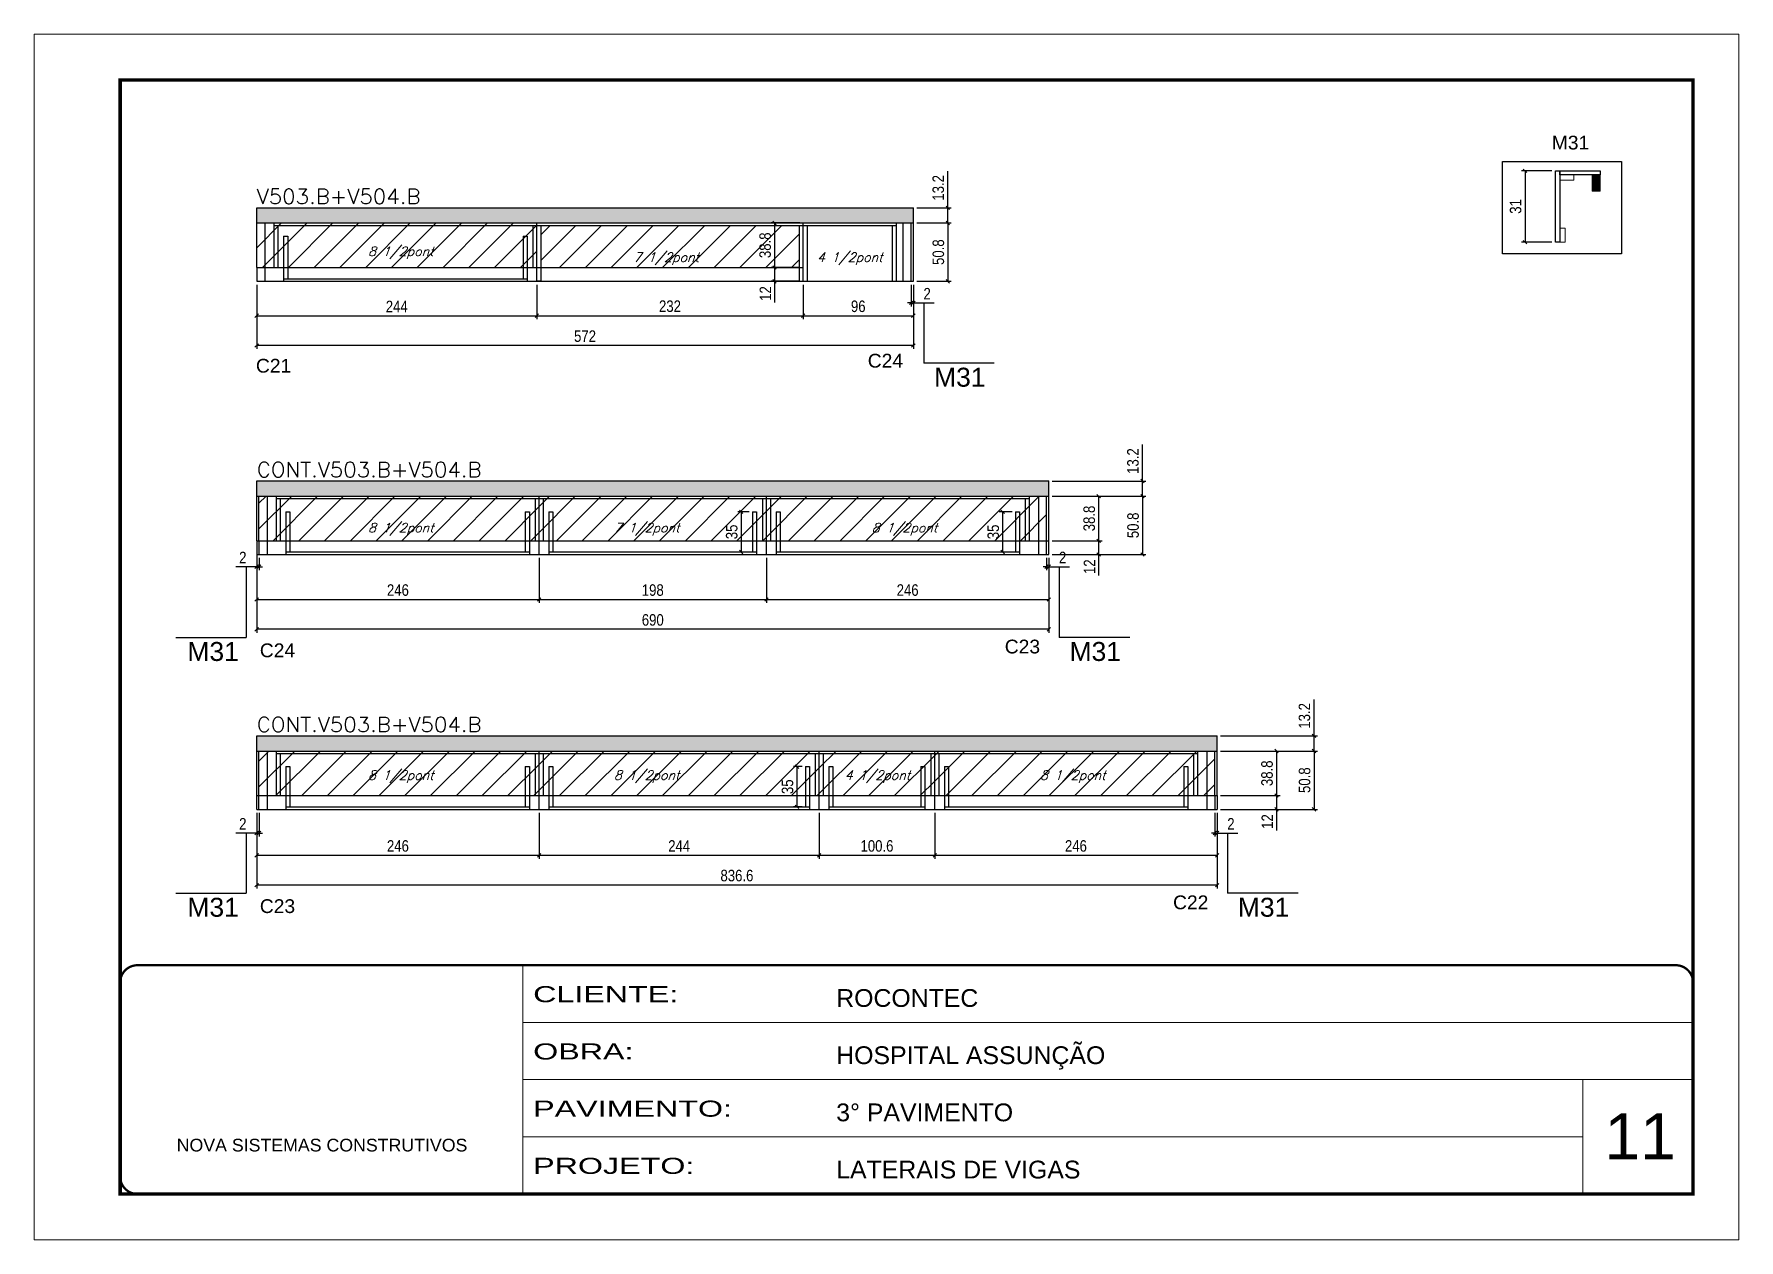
# Model space of a CAD drawing. Extents: x -21493 to -15213, y -12134 to 11887.
# Drawn here: x -18310 to -16825, y 8540 to 9590 of the extents above; entities that cross this region are included whole.
import ezdxf

# ---------------------------------------------------------------- set-up
doc = ezdxf.new("R2010")
doc.units = 0
doc.linetypes.add('CONTINUO', pattern=[0])
doc.linetypes.add('DASHED', pattern=[0.75, 0.5, -0.25])
for name, color, linetype in [('5', 5, 'Continuous'), ('COTA', 241, 'Continuous'), ('NOMENCLATURA', 7, 'Continuous'), ('Painéis', 200, 'Continuous'), ('Reaproveitamento', 251, 'Continuous'), ('SARR_2.2x7', 40, 'Continuous'), ('SARR_3.5x7', 81, 'Continuous'), ('texto', 7, 'Continuous')]:
    doc.layers.add(name, color=color, linetype=linetype)
for name, color, linetype, lineweight in [('CARIMBO', 255, 'Continuous', 9), ('Folhas', 255, 'Continuous', 9), ('Madeira', 126, 'Continuous', 18), ('Sarr 2.2x7', 40, 'Continuous', 9), ('SARRAFO DE PRESSAO', 251, 'DASHED', 9), ('Texto Seção', 7, 'Continuous', 15)]:
    doc.layers.add(name, color=color, linetype=linetype, lineweight=lineweight)
doc.styles.add('ARIAL', font='arial.ttf')
doc.styles.add('COTA TECNICA', font='techl___.ttf', dxfattribs={"height": 10})
doc.styles.add('REGUA-120', font='ROMANS.shx', dxfattribs={"height": 15})
doc.styles.add('Romans', font='romans.shx')
doc.styles.get("Standard").update_dxf_attribs({"font": 'arial.ttf'})
doc.styles.add('Tecnologia', font='')
doc.styles.get('Tecnologia').set_extended_font_data('Forgotten Futurist')
doc.dimstyles.new('PAINEL', dxfattribs={"dimtxt": 10, "dimasz": 3, "dimexe": 3, "dimexo": 3, "dimgap": 3, "dimtad": 1, "dimdec": 1, "dimzin": 12, "dimdsep": 46, "dimtxsty": 'COTA TECNICA', "dimblk1": 'OBLIQUE', "dimblk2": 'OBLIQUE', "dimsah": 1, "dimcen": 0.9, "dimclrd": 4, "dimclre": 4, "dimclrt": 240, "dimadec": 1, "dimazin": 3, "dimtfac": 1, "dimtdec": 1, "dimtmove": 0, "dimatfit": 3, "dimfxl": 1, "dimtolj": 1, "dimtzin": 12, "dimarcsym": 0})
pattern_1 = [(45, (-158630.698, -18004.242), (-11.2253202, 11.2253202), [])]

msp = doc.modelspace()

# ---------------------------------------------------------------- texts
at = {"layer": '5', "color": 7, "linetype": 'Continuous'}
msp.add_text('M31', height=12, rotation=359.99996, dxfattribs=at).set_placement((-16987.9, 9489.61))
at = {"layer": '5', "linetype": 'Continuous'}
for s, p in [('C24', (-17583.72, 9299.68)), ('C21', (-18116.67, 9295.29)), ('C24', (-18113.28, 9047.46)), ('C23', (-17464.39, 9050.76)), ('C23', (-18113.28, 8824.72)), ('C22', (-17317.79, 8828.02))]:
    msp.add_text(s, height=12, rotation=359.99996, dxfattribs=at).set_placement(p)
at = {"layer": 'CARIMBO', "style": 'ARIAL'}
msp.add_text('11', height=40, dxfattribs=at).set_placement((-16942.05, 8610.23))
at = {"layer": 'NOMENCLATURA', "linetype": 'Continuous'}
for p in [(-17525.98, 9283.07), (-18176.39, 9044.23), (-17407.98, 9044.23), (-18176.39, 8821.5), (-17261.38, 8821.5)]:
    msp.add_text('M31', height=16.5, dxfattribs=at).set_placement(p)
at = {"layer": 'texto', "color": 2, "char_height": 8, "attachment_point": 5, "style": 'Romans'}
for s, insert in [('{\\Q19;\\C256;8 1/2pont}', (-17990.41, 9399.6)), ('{\\Q19;\\C256;7 1/2pont}', (-17759.23, 9394.49)), ('{\\Q19;\\C256;4 1/2pont}', (-17599.33, 9394.49)), ('{\\Q19;\\C256;8 1/2pont}', (-17990.41, 9158.9)), ('{\\Q19;\\C256;7 1/2pont}', (-17776.28, 9158.9)), ('{\\Q19;\\C256;8 1/2pont}', (-17551.67, 9158.9)), ('{\\Q19;\\C256;8 1/2pont}', (-17990.41, 8943.47)), ('{\\Q19;\\C256;8 1/2pont}', (-17776.28, 8943.47)), ('{\\Q19;\\C256;4 1/2pont}', (-17575.3, 8943.47)), ('{\\Q19;\\C256;8 1/2pont}', (-17405.07, 8943.47))]:
    msp.add_mtext(s, dxfattribs=dict(at, insert=insert))
at = {"layer": 'Texto Seção', "style": 'REGUA-120', "width": 1.05}
for s, p in [('V503.B+V504.B', (-18116.04, 9442.22)), ('CONT.V503.B+V504.B', (-18116.04, 9204.32)), ('CONT.V503.B+V504.B', (-18116.04, 8982.39))]:
    msp.add_text(s, height=13, dxfattribs=at).set_placement(p)

# ---------------------------------------------------------------- blocks, each defined once
blk = doc.blocks.new('_Oblique')
at = {"color": 0, "linetype": 'ByBlock', "lineweight": -2}
blk.add_line((-0.5, -0.5), (0.5, 0.5), dxfattribs=at)
blk = doc.blocks.new('*D106')
at = {"layer": 'COTA', "color": 4, "lineweight": -2, "ltscale": 25, "transparency": 16777216}
for p, q in [((-18116, 9371.8), (-18116, 9315.9)), ((-17544, 9371.8), (-17544, 9315.9)), ((-17544, 9318.9), (-18116, 9318.9))]:
    blk.add_line(p, q, dxfattribs=at)
at = {"layer": 'Defpoints', "color": 0, "ltscale": 25, "transparency": 16777216}
for p in [(-18116, 9374.8), (-17544, 9374.8), (-18116, 9318.9)]:
    blk.add_point(p, dxfattribs=at)
at = {"layer": 'COTA', "color": 4, "lineweight": -2, "ltscale": 25, "transparency": 16777216, "xscale": 3, "yscale": 3, "zscale": 3, "rotation": 180}
blk.add_blockref('_Oblique', (-18116, 9318.9), dxfattribs=at)
at = {"layer": 'COTA', "color": 4, "lineweight": -2, "ltscale": 25, "transparency": 16777216, "xscale": 3, "yscale": 3, "zscale": 3}
blk.add_blockref('_Oblique', (-17544, 9318.9), dxfattribs=at)
at = {"layer": 'COTA', "color": 240, "ltscale": 25, "transparency": 16777216, "insert": (-17830, 9327), "char_height": 10, "attachment_point": 5, "style": 'COTA TECNICA'}
blk.add_mtext('\\A1;572', dxfattribs=at)
blk = doc.blocks.new('*D107')
at = {"layer": 'COTA', "color": 4, "lineweight": -2, "ltscale": 25, "transparency": 16777216}
for p, q in [((-18116, 9371.8), (-18116, 9341.9)), ((-17872, 9371.8), (-17872, 9341.9)), ((-18116, 9344.9), (-17872, 9344.9))]:
    blk.add_line(p, q, dxfattribs=at)
at = {"layer": 'Defpoints', "color": 0, "ltscale": 25, "transparency": 16777216}
for p in [(-18116, 9374.8), (-17872, 9374.8), (-17872, 9344.9)]:
    blk.add_point(p, dxfattribs=at)
at = {"layer": 'COTA', "color": 4, "lineweight": -2, "ltscale": 25, "transparency": 16777216, "xscale": 3, "yscale": 3, "zscale": 3, "rotation": 180}
blk.add_blockref('_Oblique', (-18116, 9344.9), dxfattribs=at)
at = {"layer": 'COTA', "color": 4, "lineweight": -2, "ltscale": 25, "transparency": 16777216, "xscale": 3, "yscale": 3, "zscale": 3}
blk.add_blockref('_Oblique', (-17872, 9344.9), dxfattribs=at)
at = {"layer": 'COTA', "color": 240, "ltscale": 25, "transparency": 16777216, "insert": (-17994, 9352.9), "char_height": 10, "attachment_point": 5, "style": 'COTA TECNICA'}
blk.add_mtext('\\A1;244', dxfattribs=at)
blk = doc.blocks.new('*D108')
at = {"layer": 'COTA', "color": 4, "lineweight": -2, "ltscale": 25, "transparency": 16777216}
for p, q in [((-17872, 9371.8), (-17872, 9341.9)), ((-17640, 9371.8), (-17640, 9341.9)), ((-17872, 9344.9), (-17640, 9344.9))]:
    blk.add_line(p, q, dxfattribs=at)
at = {"layer": 'Defpoints', "color": 0, "ltscale": 25, "transparency": 16777216}
for p in [(-17872, 9374.8), (-17640, 9374.8), (-17640, 9344.9)]:
    blk.add_point(p, dxfattribs=at)
at = {"layer": 'COTA', "color": 4, "lineweight": -2, "ltscale": 25, "transparency": 16777216, "xscale": 3, "yscale": 3, "zscale": 3, "rotation": 180}
blk.add_blockref('_Oblique', (-17872, 9344.9), dxfattribs=at)
at = {"layer": 'COTA', "color": 4, "lineweight": -2, "ltscale": 25, "transparency": 16777216, "xscale": 3, "yscale": 3, "zscale": 3}
blk.add_blockref('_Oblique', (-17640, 9344.9), dxfattribs=at)
at = {"layer": 'COTA', "color": 240, "ltscale": 25, "transparency": 16777216, "insert": (-17756, 9353.1), "char_height": 10, "attachment_point": 5, "style": 'COTA TECNICA'}
blk.add_mtext('\\A1;232', dxfattribs=at)
blk = doc.blocks.new('*D109')
at = {"layer": 'COTA', "color": 4, "lineweight": -2, "ltscale": 25, "transparency": 16777216}
for p, q in [((-17640, 9371.8), (-17640, 9341.9)), ((-17544, 9371.8), (-17544, 9341.9)), ((-17640, 9344.9), (-17544, 9344.9))]:
    blk.add_line(p, q, dxfattribs=at)
at = {"layer": 'Defpoints', "color": 0, "ltscale": 25, "transparency": 16777216}
for p in [(-17640, 9374.8), (-17544, 9374.8), (-17544, 9344.9)]:
    blk.add_point(p, dxfattribs=at)
at = {"layer": 'COTA', "color": 4, "lineweight": -2, "ltscale": 25, "transparency": 16777216, "xscale": 3, "yscale": 3, "zscale": 3, "rotation": 180}
blk.add_blockref('_Oblique', (-17640, 9344.9), dxfattribs=at)
at = {"layer": 'COTA', "color": 4, "lineweight": -2, "ltscale": 25, "transparency": 16777216, "xscale": 3, "yscale": 3, "zscale": 3}
blk.add_blockref('_Oblique', (-17544, 9344.9), dxfattribs=at)
at = {"layer": 'COTA', "color": 240, "ltscale": 25, "transparency": 16777216, "insert": (-17592, 9353), "char_height": 10, "attachment_point": 5, "style": 'COTA TECNICA'}
blk.add_mtext('\\A1;96', dxfattribs=at)
blk = doc.blocks.new('*D110')
at = {"layer": 'COTA', "color": 4, "lineweight": -2, "ltscale": 25, "transparency": 16777216}
for p, q in [((-17541, 9425.6), (-17511, 9425.6)), ((-17514, 9425.6), (-17514, 9374.8)), ((-17541, 9374.8), (-17511, 9374.8))]:
    blk.add_line(p, q, dxfattribs=at)
at = {"layer": 'Defpoints', "color": 0, "ltscale": 25, "transparency": 16777216}
for p in [(-17544, 9425.6), (-17544, 9374.8), (-17514, 9374.8)]:
    blk.add_point(p, dxfattribs=at)
at = {"layer": 'COTA', "color": 4, "lineweight": -2, "ltscale": 25, "transparency": 16777216, "xscale": 3, "yscale": 3, "zscale": 3}
for p, rotation in [((-17514, 9425.6), 90), ((-17514, 9374.8), 270)]:
    blk.add_blockref('_Oblique', p, dxfattribs=dict(at, rotation=rotation))
at = {"layer": 'COTA', "color": 240, "ltscale": 25, "transparency": 16777216, "insert": (-17522.2, 9400.2), "char_height": 10, "attachment_point": 5, "rotation": 90, "style": 'COTA TECNICA'}
blk.add_mtext('\\A1;50.8', dxfattribs=at)
blk = doc.blocks.new('*D741')
at = {"layer": 'Defpoints', "color": 0, "linetype": 'ByBlock', "transparency": 16777216}
for p in [(-16984.8, 9471), (-17011.2, 9409), (-16984.8, 9409)]:
    blk.add_point(p, dxfattribs=at)
at = {"layer": 'Sarr 2.2x7', "color": 4, "linetype": 'ByBlock', "lineweight": -2, "transparency": 16777216}
for p, q in [((-16987.8, 9471), (-17014.2, 9471)), ((-17011.2, 9471), (-17011.2, 9409)), ((-16987.8, 9409), (-17014.2, 9409))]:
    blk.add_line(p, q, dxfattribs=at)
at = {"layer": 'Sarr 2.2x7', "color": 4, "linetype": 'ByBlock', "lineweight": -2, "transparency": 16777216, "xscale": 3, "yscale": 3, "zscale": 3}
for p, rotation in [((-17011.2, 9471), 90), ((-17011.2, 9409), 270)]:
    blk.add_blockref('_Oblique', p, dxfattribs=dict(at, rotation=rotation))
at = {"layer": 'Sarr 2.2x7', "color": 240, "linetype": 'ByBlock', "transparency": 16777216, "insert": (-17019.4, 9440), "char_height": 10, "attachment_point": 5, "rotation": 90, "style": 'COTA TECNICA'}
blk.add_mtext('\\A1;31', dxfattribs=at)
blk = doc.blocks.new('*D742')
at = {"layer": 'COTA', "color": 4, "lineweight": -2, "ltscale": 25, "transparency": 16777216}
for p, q in [((-18116, 9145.9), (-18116, 9068.8)), ((-17426, 9133.9), (-17426, 9068.8)), ((-17426, 9071.8), (-18116, 9071.8))]:
    blk.add_line(p, q, dxfattribs=at)
at = {"layer": 'Defpoints', "color": 0, "ltscale": 25, "transparency": 16777216}
for p in [(-18116, 9148.9), (-17426, 9136.9), (-18116, 9071.8)]:
    blk.add_point(p, dxfattribs=at)
at = {"layer": 'COTA', "color": 4, "lineweight": -2, "ltscale": 25, "transparency": 16777216, "xscale": 3, "yscale": 3, "zscale": 3, "rotation": 180}
blk.add_blockref('_Oblique', (-18116, 9071.8), dxfattribs=at)
at = {"layer": 'COTA', "color": 4, "lineweight": -2, "ltscale": 25, "transparency": 16777216, "xscale": 3, "yscale": 3, "zscale": 3}
blk.add_blockref('_Oblique', (-17426, 9071.8), dxfattribs=at)
at = {"layer": 'COTA', "color": 240, "ltscale": 25, "transparency": 16777216, "insert": (-17771, 9079.9), "char_height": 10, "attachment_point": 5, "style": 'COTA TECNICA'}
blk.add_mtext('\\A1;690', dxfattribs=at)
blk = doc.blocks.new('*D743')
at = {"layer": 'COTA', "color": 4, "lineweight": -2, "ltscale": 25, "transparency": 16777216}
for p, q in [((-18116, 9145.9), (-18116, 9094.8)), ((-17870, 9133.9), (-17870, 9094.8)), ((-18116, 9097.8), (-17870, 9097.8))]:
    blk.add_line(p, q, dxfattribs=at)
at = {"layer": 'Defpoints', "color": 0, "ltscale": 25, "transparency": 16777216}
for p in [(-18116, 9148.9), (-17870, 9136.9), (-17870, 9097.8)]:
    blk.add_point(p, dxfattribs=at)
at = {"layer": 'COTA', "color": 4, "lineweight": -2, "ltscale": 25, "transparency": 16777216, "xscale": 3, "yscale": 3, "zscale": 3, "rotation": 180}
blk.add_blockref('_Oblique', (-18116, 9097.8), dxfattribs=at)
at = {"layer": 'COTA', "color": 4, "lineweight": -2, "ltscale": 25, "transparency": 16777216, "xscale": 3, "yscale": 3, "zscale": 3}
blk.add_blockref('_Oblique', (-17870, 9097.8), dxfattribs=at)
at = {"layer": 'COTA', "color": 240, "ltscale": 25, "transparency": 16777216, "insert": (-17993, 9105.9), "char_height": 10, "attachment_point": 5, "style": 'COTA TECNICA'}
blk.add_mtext('\\A1;246', dxfattribs=at)
blk = doc.blocks.new('*D111')
at = {"layer": 'COTA', "color": 4, "lineweight": -2, "ltscale": 25, "transparency": 16777216}
for p, q in [((-17870, 9133.9), (-17870, 9094.8)), ((-17672, 9133.9), (-17672, 9094.8)), ((-17870, 9097.8), (-17672, 9097.8))]:
    blk.add_line(p, q, dxfattribs=at)
at = {"layer": 'Defpoints', "color": 0, "ltscale": 25, "transparency": 16777216}
for p in [(-17870, 9136.9), (-17672, 9136.9), (-17672, 9097.8)]:
    blk.add_point(p, dxfattribs=at)
at = {"layer": 'COTA', "color": 4, "lineweight": -2, "ltscale": 25, "transparency": 16777216, "xscale": 3, "yscale": 3, "zscale": 3, "rotation": 180}
blk.add_blockref('_Oblique', (-17870, 9097.8), dxfattribs=at)
at = {"layer": 'COTA', "color": 4, "lineweight": -2, "ltscale": 25, "transparency": 16777216, "xscale": 3, "yscale": 3, "zscale": 3}
blk.add_blockref('_Oblique', (-17672, 9097.8), dxfattribs=at)
at = {"layer": 'COTA', "color": 240, "ltscale": 25, "transparency": 16777216, "insert": (-17771, 9105.9), "char_height": 10, "attachment_point": 5, "style": 'COTA TECNICA'}
blk.add_mtext('\\A1;198', dxfattribs=at)
blk = doc.blocks.new('*D112')
at = {"layer": 'COTA', "color": 4, "lineweight": -2, "ltscale": 25, "transparency": 16777216}
for p, q in [((-17672, 9133.9), (-17672, 9094.8)), ((-17426, 9133.9), (-17426, 9094.8)), ((-17672, 9097.8), (-17426, 9097.8))]:
    blk.add_line(p, q, dxfattribs=at)
at = {"layer": 'Defpoints', "color": 0, "ltscale": 25, "transparency": 16777216}
for p in [(-17672, 9136.9), (-17426, 9136.9), (-17426, 9097.8)]:
    blk.add_point(p, dxfattribs=at)
at = {"layer": 'COTA', "color": 4, "lineweight": -2, "ltscale": 25, "transparency": 16777216, "xscale": 3, "yscale": 3, "zscale": 3, "rotation": 180}
blk.add_blockref('_Oblique', (-17672, 9097.8), dxfattribs=at)
at = {"layer": 'COTA', "color": 4, "lineweight": -2, "ltscale": 25, "transparency": 16777216, "xscale": 3, "yscale": 3, "zscale": 3}
blk.add_blockref('_Oblique', (-17426, 9097.8), dxfattribs=at)
at = {"layer": 'COTA', "color": 240, "ltscale": 25, "transparency": 16777216, "insert": (-17549, 9105.9), "char_height": 10, "attachment_point": 5, "style": 'COTA TECNICA'}
blk.add_mtext('\\A1;246', dxfattribs=at)
blk = doc.blocks.new('*D744')
at = {"layer": 'COTA', "color": 4, "lineweight": -2, "ltscale": 25, "transparency": 16777216}
for p, q in [((-17423, 9187.7), (-17379.6, 9187.7)), ((-17382.6, 9187.7), (-17382.6, 9148.9)), ((-17423, 9148.9), (-17379.6, 9148.9))]:
    blk.add_line(p, q, dxfattribs=at)
at = {"layer": 'Defpoints', "color": 0, "ltscale": 25, "transparency": 16777216}
for p in [(-17426, 9187.7), (-17426, 9148.9), (-17382.6, 9148.9)]:
    blk.add_point(p, dxfattribs=at)
at = {"layer": 'COTA', "color": 4, "lineweight": -2, "ltscale": 25, "transparency": 16777216, "xscale": 3, "yscale": 3, "zscale": 3}
for p, rotation in [((-17382.6, 9187.7), 90), ((-17382.6, 9148.9), 270)]:
    blk.add_blockref('_Oblique', p, dxfattribs=dict(at, rotation=rotation))
at = {"layer": 'COTA', "color": 240, "ltscale": 25, "transparency": 16777216, "insert": (-17390.8, 9168.3), "char_height": 10, "attachment_point": 5, "rotation": 90, "style": 'COTA TECNICA'}
blk.add_mtext('\\A1;38.8', dxfattribs=at)
blk = doc.blocks.new('*D745')
at = {"layer": 'COTA', "color": 4, "lineweight": -2, "ltscale": 25, "transparency": 16777216}
for p, q in [((-17344.5, 9200.9), (-17344.5, 9232.7)), ((-17423, 9200.9), (-17341.5, 9200.9)), ((-17344.5, 9187.7), (-17344.5, 9200.9)), ((-17423, 9187.7), (-17341.5, 9187.7))]:
    blk.add_line(p, q, dxfattribs=at)
at = {"layer": 'Defpoints', "color": 0, "ltscale": 25, "transparency": 16777216}
for p in [(-17426, 9200.9), (-17344.5, 9200.9), (-17426, 9187.7)]:
    blk.add_point(p, dxfattribs=at)
at = {"layer": 'COTA', "color": 4, "lineweight": -2, "ltscale": 25, "transparency": 16777216, "xscale": 3, "yscale": 3, "zscale": 3}
for p, rotation in [((-17344.5, 9200.9), 90), ((-17344.5, 9187.7), 270)]:
    blk.add_blockref('_Oblique', p, dxfattribs=dict(at, rotation=rotation))
at = {"layer": 'COTA', "color": 240, "ltscale": 25, "transparency": 16777216, "insert": (-17352.7, 9218.3), "char_height": 10, "attachment_point": 5, "rotation": 90, "style": 'COTA TECNICA'}
blk.add_mtext('\\A1;13.2', dxfattribs=at)
blk = doc.blocks.new('*D98')
at = {"layer": 'COTA', "color": 4, "lineweight": -2, "ltscale": 25, "transparency": 16777216}
for p, q in [((-17428, 9133.9), (-17428, 9123.3)), ((-17426, 9133.9), (-17426, 9123.3)), ((-17428, 9126.3), (-17431, 9126.3)), ((-17428, 9126.3), (-17426, 9126.3)), ((-17426, 9126.3), (-17407.9, 9126.3))]:
    blk.add_line(p, q, dxfattribs=at)
at = {"layer": 'Defpoints', "color": 0, "ltscale": 25, "transparency": 16777216}
for p in [(-17428, 9136.9), (-17426, 9136.9), (-17426, 9126.3)]:
    blk.add_point(p, dxfattribs=at)
at = {"layer": 'COTA', "color": 4, "lineweight": -2, "ltscale": 25, "transparency": 16777216, "xscale": 3, "yscale": 3, "zscale": 3}
blk.add_blockref('_Oblique', (-17428, 9126.3), dxfattribs=at)
at = {"layer": 'COTA', "color": 4, "lineweight": -2, "ltscale": 25, "transparency": 16777216, "xscale": 3, "yscale": 3, "zscale": 3, "rotation": 180}
blk.add_blockref('_Oblique', (-17426, 9126.3), dxfattribs=at)
at = {"layer": 'COTA', "color": 240, "ltscale": 25, "transparency": 16777216, "insert": (-17414, 9134.3), "char_height": 10, "attachment_point": 5, "style": 'COTA TECNICA'}
blk.add_mtext('\\A1;2', dxfattribs=at)
blk = doc.blocks.new('*D99')
at = {"layer": 'COTA', "color": 4, "lineweight": -2, "ltscale": 25, "transparency": 16777216}
for p, q in [((-18116, 9133.9), (-18116, 9123.3)), ((-18114, 9133.9), (-18114, 9123.3)), ((-18116, 9126.3), (-18134.1, 9126.3)), ((-18114, 9126.3), (-18116, 9126.3)), ((-18114, 9126.3), (-18111, 9126.3))]:
    blk.add_line(p, q, dxfattribs=at)
at = {"layer": 'Defpoints', "color": 0, "ltscale": 25, "transparency": 16777216}
for p in [(-18116, 9136.9), (-18114, 9136.9), (-18116, 9126.3)]:
    blk.add_point(p, dxfattribs=at)
at = {"layer": 'COTA', "color": 4, "lineweight": -2, "ltscale": 25, "transparency": 16777216, "xscale": 3, "yscale": 3, "zscale": 3}
blk.add_blockref('_Oblique', (-18116, 9126.3), dxfattribs=at)
at = {"layer": 'COTA', "color": 4, "lineweight": -2, "ltscale": 25, "transparency": 16777216, "xscale": 3, "yscale": 3, "zscale": 3, "rotation": 180}
blk.add_blockref('_Oblique', (-18114, 9126.3), dxfattribs=at)
at = {"layer": 'COTA', "color": 240, "ltscale": 25, "transparency": 16777216, "insert": (-18128.1, 9134.3), "char_height": 10, "attachment_point": 5, "style": 'COTA TECNICA'}
blk.add_mtext('\\A1;2', dxfattribs=at)
blk = doc.blocks.new('*D100')
at = {"layer": 'COTA', "color": 4, "lineweight": -2, "ltscale": 25, "transparency": 16777216}
for p, q in [((-18116, 8912), (-18116, 8846)), ((-17279.4, 8912), (-17279.4, 8846)), ((-17279.4, 8849), (-18116, 8849))]:
    blk.add_line(p, q, dxfattribs=at)
at = {"layer": 'Defpoints', "color": 0, "ltscale": 25, "transparency": 16777216}
for p in [(-18116, 8915), (-17279.4, 8915), (-18116, 8849)]:
    blk.add_point(p, dxfattribs=at)
at = {"layer": 'COTA', "color": 4, "lineweight": -2, "ltscale": 25, "transparency": 16777216, "xscale": 3, "yscale": 3, "zscale": 3, "rotation": 180}
blk.add_blockref('_Oblique', (-18116, 8849), dxfattribs=at)
at = {"layer": 'COTA', "color": 4, "lineweight": -2, "ltscale": 25, "transparency": 16777216, "xscale": 3, "yscale": 3, "zscale": 3}
blk.add_blockref('_Oblique', (-17279.4, 8849), dxfattribs=at)
at = {"layer": 'COTA', "color": 240, "ltscale": 25, "transparency": 16777216, "insert": (-17697.7, 8857.3), "char_height": 10, "attachment_point": 5, "style": 'COTA TECNICA'}
blk.add_mtext('\\A1;836.6', dxfattribs=at)
blk = doc.blocks.new('*D718')
at = {"layer": 'COTA', "color": 4, "lineweight": -2, "ltscale": 25, "transparency": 16777216}
for p, q in [((-18116, 8912), (-18116, 8872)), ((-17870, 8912), (-17870, 8872)), ((-18116, 8875), (-17870, 8875))]:
    blk.add_line(p, q, dxfattribs=at)
at = {"layer": 'Defpoints', "color": 0, "ltscale": 25, "transparency": 16777216}
for p in [(-18116, 8915), (-17870, 8915), (-17870, 8875)]:
    blk.add_point(p, dxfattribs=at)
at = {"layer": 'COTA', "color": 4, "lineweight": -2, "ltscale": 25, "transparency": 16777216, "xscale": 3, "yscale": 3, "zscale": 3, "rotation": 180}
blk.add_blockref('_Oblique', (-18116, 8875), dxfattribs=at)
at = {"layer": 'COTA', "color": 4, "lineweight": -2, "ltscale": 25, "transparency": 16777216, "xscale": 3, "yscale": 3, "zscale": 3}
blk.add_blockref('_Oblique', (-17870, 8875), dxfattribs=at)
at = {"layer": 'COTA', "color": 240, "ltscale": 25, "transparency": 16777216, "insert": (-17993, 8883.1), "char_height": 10, "attachment_point": 5, "style": 'COTA TECNICA'}
blk.add_mtext('\\A1;246', dxfattribs=at)
blk = doc.blocks.new('*D101')
at = {"layer": 'COTA', "color": 4, "lineweight": -2, "ltscale": 25, "transparency": 16777216}
for p, q in [((-17870, 8912), (-17870, 8872)), ((-17626, 8912), (-17626, 8872)), ((-17870, 8875), (-17626, 8875))]:
    blk.add_line(p, q, dxfattribs=at)
at = {"layer": 'Defpoints', "color": 0, "ltscale": 25, "transparency": 16777216}
for p in [(-17870, 8915), (-17626, 8915), (-17626, 8875)]:
    blk.add_point(p, dxfattribs=at)
at = {"layer": 'COTA', "color": 4, "lineweight": -2, "ltscale": 25, "transparency": 16777216, "xscale": 3, "yscale": 3, "zscale": 3, "rotation": 180}
blk.add_blockref('_Oblique', (-17870, 8875), dxfattribs=at)
at = {"layer": 'COTA', "color": 4, "lineweight": -2, "ltscale": 25, "transparency": 16777216, "xscale": 3, "yscale": 3, "zscale": 3}
blk.add_blockref('_Oblique', (-17626, 8875), dxfattribs=at)
at = {"layer": 'COTA', "color": 240, "ltscale": 25, "transparency": 16777216, "insert": (-17748, 8883.1), "char_height": 10, "attachment_point": 5, "style": 'COTA TECNICA'}
blk.add_mtext('\\A1;244', dxfattribs=at)
blk = doc.blocks.new('*D102')
at = {"layer": 'COTA', "color": 4, "lineweight": -2, "ltscale": 25, "transparency": 16777216}
for p, q in [((-17525.4, 8912), (-17525.4, 8872)), ((-17279.4, 8912), (-17279.4, 8872)), ((-17525.4, 8875), (-17279.4, 8875))]:
    blk.add_line(p, q, dxfattribs=at)
at = {"layer": 'Defpoints', "color": 0, "ltscale": 25, "transparency": 16777216}
for p in [(-17525.4, 8915), (-17279.4, 8915), (-17279.4, 8875)]:
    blk.add_point(p, dxfattribs=at)
at = {"layer": 'COTA', "color": 4, "lineweight": -2, "ltscale": 25, "transparency": 16777216, "xscale": 3, "yscale": 3, "zscale": 3, "rotation": 180}
blk.add_blockref('_Oblique', (-17525.4, 8875), dxfattribs=at)
at = {"layer": 'COTA', "color": 4, "lineweight": -2, "ltscale": 25, "transparency": 16777216, "xscale": 3, "yscale": 3, "zscale": 3}
blk.add_blockref('_Oblique', (-17279.4, 8875), dxfattribs=at)
at = {"layer": 'COTA', "color": 240, "ltscale": 25, "transparency": 16777216, "insert": (-17402.4, 8883.1), "char_height": 10, "attachment_point": 5, "style": 'COTA TECNICA'}
blk.add_mtext('\\A1;246', dxfattribs=at)
blk = doc.blocks.new('*D719')
at = {"layer": 'COTA', "color": 4, "lineweight": -2, "ltscale": 25, "transparency": 16777216}
for p, q in [((-17276.4, 8965.8), (-17224.6, 8965.8)), ((-17227.6, 8965.8), (-17227.6, 8927)), ((-17276.4, 8927), (-17224.6, 8927))]:
    blk.add_line(p, q, dxfattribs=at)
at = {"layer": 'Defpoints', "color": 0, "ltscale": 25, "transparency": 16777216}
for p in [(-17279.4, 8965.8), (-17279.4, 8927), (-17227.6, 8927)]:
    blk.add_point(p, dxfattribs=at)
at = {"layer": 'COTA', "color": 4, "lineweight": -2, "ltscale": 25, "transparency": 16777216, "xscale": 3, "yscale": 3, "zscale": 3}
for p, rotation in [((-17227.6, 8965.8), 90), ((-17227.6, 8927), 270)]:
    blk.add_blockref('_Oblique', p, dxfattribs=dict(at, rotation=rotation))
at = {"layer": 'COTA', "color": 240, "ltscale": 25, "transparency": 16777216, "insert": (-17235.9, 8946.4), "char_height": 10, "attachment_point": 5, "rotation": 90, "style": 'COTA TECNICA'}
blk.add_mtext('\\A1;38.8', dxfattribs=at)
blk = doc.blocks.new('*D103')
at = {"layer": 'COTA', "color": 4, "lineweight": -2, "ltscale": 25, "transparency": 16777216}
for p, q in [((-17281.4, 8912), (-17281.4, 8891.4)), ((-17279.4, 8912), (-17279.4, 8891.4)), ((-17281.4, 8894.4), (-17284.4, 8894.4)), ((-17281.4, 8894.4), (-17279.4, 8894.4)), ((-17279.4, 8894.4), (-17261.3, 8894.4))]:
    blk.add_line(p, q, dxfattribs=at)
at = {"layer": 'Defpoints', "color": 0, "ltscale": 25, "transparency": 16777216}
for p in [(-17281.4, 8915), (-17279.4, 8915), (-17279.4, 8894.4)]:
    blk.add_point(p, dxfattribs=at)
at = {"layer": 'COTA', "color": 4, "lineweight": -2, "ltscale": 25, "transparency": 16777216, "xscale": 3, "yscale": 3, "zscale": 3}
blk.add_blockref('_Oblique', (-17281.4, 8894.4), dxfattribs=at)
at = {"layer": 'COTA', "color": 4, "lineweight": -2, "ltscale": 25, "transparency": 16777216, "xscale": 3, "yscale": 3, "zscale": 3, "rotation": 180}
blk.add_blockref('_Oblique', (-17279.4, 8894.4), dxfattribs=at)
at = {"layer": 'COTA', "color": 240, "ltscale": 25, "transparency": 16777216, "insert": (-17267.4, 8902.4), "char_height": 10, "attachment_point": 5, "style": 'COTA TECNICA'}
blk.add_mtext('\\A1;2', dxfattribs=at)
blk = doc.blocks.new('*D720')
at = {"layer": 'COTA', "color": 4, "lineweight": -2, "ltscale": 25, "transparency": 16777216}
for p, q in [((-18116, 8912), (-18116, 8891.4)), ((-18114, 8912), (-18114, 8891.4)), ((-18116, 8894.4), (-18134.1, 8894.4)), ((-18114, 8894.4), (-18116, 8894.4)), ((-18114, 8894.4), (-18111, 8894.4))]:
    blk.add_line(p, q, dxfattribs=at)
at = {"layer": 'Defpoints', "color": 0, "ltscale": 25, "transparency": 16777216}
for p in [(-18116, 8915), (-18114, 8915), (-18116, 8894.4)]:
    blk.add_point(p, dxfattribs=at)
at = {"layer": 'COTA', "color": 4, "lineweight": -2, "ltscale": 25, "transparency": 16777216, "xscale": 3, "yscale": 3, "zscale": 3}
blk.add_blockref('_Oblique', (-18116, 8894.4), dxfattribs=at)
at = {"layer": 'COTA', "color": 4, "lineweight": -2, "ltscale": 25, "transparency": 16777216, "xscale": 3, "yscale": 3, "zscale": 3, "rotation": 180}
blk.add_blockref('_Oblique', (-18114, 8894.4), dxfattribs=at)
at = {"layer": 'COTA', "color": 240, "ltscale": 25, "transparency": 16777216, "insert": (-18128.1, 8902.4), "char_height": 10, "attachment_point": 5, "style": 'COTA TECNICA'}
blk.add_mtext('\\A1;2', dxfattribs=at)
blk = doc.blocks.new('*D104')
at = {"layer": 'COTA', "color": 4, "lineweight": -2, "ltscale": 25, "transparency": 16777216}
for p, q in [((-17626, 8912), (-17626, 8872)), ((-17525.4, 8912), (-17525.4, 8872)), ((-17626, 8875), (-17525.4, 8875))]:
    blk.add_line(p, q, dxfattribs=at)
at = {"layer": 'Defpoints', "color": 0, "ltscale": 25, "transparency": 16777216}
for p in [(-17626, 8915), (-17525.4, 8915), (-17525.4, 8875)]:
    blk.add_point(p, dxfattribs=at)
at = {"layer": 'COTA', "color": 4, "lineweight": -2, "ltscale": 25, "transparency": 16777216, "xscale": 3, "yscale": 3, "zscale": 3, "rotation": 180}
blk.add_blockref('_Oblique', (-17626, 8875), dxfattribs=at)
at = {"layer": 'COTA', "color": 4, "lineweight": -2, "ltscale": 25, "transparency": 16777216, "xscale": 3, "yscale": 3, "zscale": 3}
blk.add_blockref('_Oblique', (-17525.4, 8875), dxfattribs=at)
at = {"layer": 'COTA', "color": 240, "ltscale": 25, "transparency": 16777216, "insert": (-17575.7, 8883.1), "char_height": 10, "attachment_point": 5, "style": 'COTA TECNICA'}
blk.add_mtext('\\A1;100.6', dxfattribs=at)
blk = doc.blocks.new('*D721')
at = {"layer": 'COTA', "color": 4, "lineweight": -2, "ltscale": 25, "transparency": 16777216}
for p, q in [((-17514, 9438.8), (-17514, 9470.6)), ((-17541, 9438.8), (-17511, 9438.8)), ((-17514, 9425.6), (-17514, 9438.8)), ((-17541, 9425.6), (-17511, 9425.6))]:
    blk.add_line(p, q, dxfattribs=at)
at = {"layer": 'Defpoints', "color": 0, "ltscale": 25, "transparency": 16777216}
for p in [(-17544, 9438.8), (-17514, 9438.8), (-17544, 9425.6)]:
    blk.add_point(p, dxfattribs=at)
at = {"layer": 'COTA', "color": 4, "lineweight": -2, "ltscale": 25, "transparency": 16777216, "xscale": 3, "yscale": 3, "zscale": 3}
for p, rotation in [((-17514, 9438.8), 90), ((-17514, 9425.6), 270)]:
    blk.add_blockref('_Oblique', p, dxfattribs=dict(at, rotation=rotation))
at = {"layer": 'COTA', "color": 240, "ltscale": 25, "transparency": 16777216, "insert": (-17522.3, 9456.2), "char_height": 10, "attachment_point": 5, "rotation": 90, "style": 'COTA TECNICA'}
blk.add_mtext('\\A1;13.2', dxfattribs=at)
blk = doc.blocks.new('*D722')
at = {"layer": 'COTA', "color": 4, "lineweight": -2, "ltscale": 25, "transparency": 16777216}
for p, q in [((-17546, 9371.8), (-17546, 9353)), ((-17544, 9371.8), (-17544, 9353)), ((-17546, 9356), (-17549, 9356)), ((-17546, 9356), (-17544, 9356)), ((-17544, 9356), (-17525.9, 9356))]:
    blk.add_line(p, q, dxfattribs=at)
at = {"layer": 'Defpoints', "color": 0, "ltscale": 25, "transparency": 16777216}
for p in [(-17546, 9374.8), (-17544, 9374.8), (-17544, 9356)]:
    blk.add_point(p, dxfattribs=at)
at = {"layer": 'COTA', "color": 4, "lineweight": -2, "ltscale": 25, "transparency": 16777216, "xscale": 3, "yscale": 3, "zscale": 3}
blk.add_blockref('_Oblique', (-17546, 9356), dxfattribs=at)
at = {"layer": 'COTA', "color": 4, "lineweight": -2, "ltscale": 25, "transparency": 16777216, "xscale": 3, "yscale": 3, "zscale": 3, "rotation": 180}
blk.add_blockref('_Oblique', (-17544, 9356), dxfattribs=at)
at = {"layer": 'COTA', "color": 240, "ltscale": 25, "transparency": 16777216, "insert": (-17532, 9364), "char_height": 10, "attachment_point": 5, "style": 'COTA TECNICA'}
blk.add_mtext('\\A1;2', dxfattribs=at)
blk = doc.blocks.new('*D792')
at = {"layer": 'COTA', "color": 4, "lineweight": -2, "ltscale": 25, "transparency": 16777216}
for p, q in [((-17423, 9148.9), (-17379.6, 9148.9)), ((-17382.6, 9148.9), (-17382.6, 9136.9)), ((-17423, 9136.9), (-17379.6, 9136.9)), ((-17382.6, 9136.9), (-17382.6, 9118.6))]:
    blk.add_line(p, q, dxfattribs=at)
at = {"layer": 'Defpoints', "color": 0, "ltscale": 25, "transparency": 16777216}
for p in [(-17426, 9148.9), (-17382.6, 9148.9), (-17426, 9136.9)]:
    blk.add_point(p, dxfattribs=at)
at = {"layer": 'COTA', "color": 4, "lineweight": -2, "ltscale": 25, "transparency": 16777216, "xscale": 3, "yscale": 3, "zscale": 3}
for p, rotation in [((-17382.6, 9148.9), 90), ((-17382.6, 9136.9), 270)]:
    blk.add_blockref('_Oblique', p, dxfattribs=dict(at, rotation=rotation))
at = {"layer": 'COTA', "color": 240, "ltscale": 25, "transparency": 16777216, "insert": (-17390.6, 9126.3), "char_height": 10, "attachment_point": 5, "rotation": 90, "style": 'COTA TECNICA'}
blk.add_mtext('\\A1;12', dxfattribs=at)
blk = doc.blocks.new('*D793')
at = {"layer": 'COTA', "color": 4, "lineweight": -2, "ltscale": 25, "transparency": 16777216}
for p, q in [((-17423, 9187.7), (-17341.5, 9187.7)), ((-17344.5, 9187.7), (-17344.5, 9136.9)), ((-17423, 9136.9), (-17341.5, 9136.9))]:
    blk.add_line(p, q, dxfattribs=at)
at = {"layer": 'Defpoints', "color": 0, "ltscale": 25, "transparency": 16777216}
for p in [(-17426, 9187.7), (-17426, 9136.9), (-17344.5, 9136.9)]:
    blk.add_point(p, dxfattribs=at)
at = {"layer": 'COTA', "color": 4, "lineweight": -2, "ltscale": 25, "transparency": 16777216, "xscale": 3, "yscale": 3, "zscale": 3}
for p, rotation in [((-17344.5, 9187.7), 90), ((-17344.5, 9136.9), 270)]:
    blk.add_blockref('_Oblique', p, dxfattribs=dict(at, rotation=rotation))
at = {"layer": 'COTA', "color": 240, "ltscale": 25, "transparency": 16777216, "insert": (-17352.6, 9162.3), "char_height": 10, "attachment_point": 5, "rotation": 90, "style": 'COTA TECNICA'}
blk.add_mtext('\\A1;50.8', dxfattribs=at)
blk = doc.blocks.new('*D794')
at = {"layer": 'COTA', "color": 4, "lineweight": -2, "ltscale": 25, "transparency": 16777216}
for p, q in [((-17458, 9174.1), (-17469.2, 9174.1)), ((-17466.2, 9139.1), (-17466.2, 9174.1)), ((-17458, 9139.1), (-17469.2, 9139.1))]:
    blk.add_line(p, q, dxfattribs=at)
at = {"layer": 'Defpoints', "color": 0, "ltscale": 25, "transparency": 16777216}
for p in [(-17466.2, 9174.1), (-17455, 9174.1), (-17455, 9139.1)]:
    blk.add_point(p, dxfattribs=at)
at = {"layer": 'COTA', "color": 4, "lineweight": -2, "ltscale": 25, "transparency": 16777216, "xscale": 3, "yscale": 3, "zscale": 3}
for p, rotation in [((-17466.2, 9174.1), 90), ((-17466.2, 9139.1), 270)]:
    blk.add_blockref('_Oblique', p, dxfattribs=dict(at, rotation=rotation))
at = {"layer": 'COTA', "color": 240, "ltscale": 25, "transparency": 16777216, "insert": (-17474.4, 9156.6), "char_height": 10, "attachment_point": 5, "rotation": 90, "style": 'COTA TECNICA'}
blk.add_mtext('\\A1;35', dxfattribs=at)
blk = doc.blocks.new('*D795')
at = {"layer": 'COTA', "color": 4, "lineweight": -2, "ltscale": 25, "transparency": 16777216}
for p, q in [((-17195, 8979), (-17195, 9010.7)), ((-17276.4, 8979), (-17192, 8979)), ((-17195, 8965.8), (-17195, 8979)), ((-17276.4, 8965.8), (-17192, 8965.8))]:
    blk.add_line(p, q, dxfattribs=at)
at = {"layer": 'Defpoints', "color": 0, "ltscale": 25, "transparency": 16777216}
for p in [(-17279.4, 8979), (-17195, 8979), (-17279.4, 8965.8)]:
    blk.add_point(p, dxfattribs=at)
at = {"layer": 'COTA', "color": 4, "lineweight": -2, "ltscale": 25, "transparency": 16777216, "xscale": 3, "yscale": 3, "zscale": 3}
for p, rotation in [((-17195, 8979), 90), ((-17195, 8965.8), 270)]:
    blk.add_blockref('_Oblique', p, dxfattribs=dict(at, rotation=rotation))
at = {"layer": 'COTA', "color": 240, "ltscale": 25, "transparency": 16777216, "insert": (-17203.3, 8996.4), "char_height": 10, "attachment_point": 5, "rotation": 90, "style": 'COTA TECNICA'}
blk.add_mtext('\\A1;13.2', dxfattribs=at)
blk = doc.blocks.new('*D796')
at = {"layer": 'COTA', "color": 4, "lineweight": -2, "ltscale": 25, "transparency": 16777216}
for p, q in [((-17276.4, 8927), (-17224.6, 8927)), ((-17227.6, 8927), (-17227.6, 8915)), ((-17276.4, 8915), (-17224.6, 8915)), ((-17227.6, 8915), (-17227.6, 8896.7))]:
    blk.add_line(p, q, dxfattribs=at)
at = {"layer": 'Defpoints', "color": 0, "ltscale": 25, "transparency": 16777216}
for p in [(-17279.4, 8927), (-17279.4, 8915), (-17227.6, 8915)]:
    blk.add_point(p, dxfattribs=at)
at = {"layer": 'COTA', "color": 4, "lineweight": -2, "ltscale": 25, "transparency": 16777216, "xscale": 3, "yscale": 3, "zscale": 3}
for p, rotation in [((-17227.6, 8927), 90), ((-17227.6, 8915), 270)]:
    blk.add_blockref('_Oblique', p, dxfattribs=dict(at, rotation=rotation))
at = {"layer": 'COTA', "color": 240, "ltscale": 25, "transparency": 16777216, "insert": (-17235.7, 8904.4), "char_height": 10, "attachment_point": 5, "rotation": 90, "style": 'COTA TECNICA'}
blk.add_mtext('\\A1;12', dxfattribs=at)
blk = doc.blocks.new('*D120')
at = {"layer": 'COTA', "color": 4, "lineweight": -2, "ltscale": 25, "transparency": 16777216}
for p, q in [((-17276.4, 8965.8), (-17192, 8965.8)), ((-17195, 8965.8), (-17195, 8915)), ((-17276.4, 8915), (-17192, 8915))]:
    blk.add_line(p, q, dxfattribs=at)
at = {"layer": 'Defpoints', "color": 0, "ltscale": 25, "transparency": 16777216}
for p in [(-17279.4, 8965.8), (-17279.4, 8915), (-17195, 8915)]:
    blk.add_point(p, dxfattribs=at)
at = {"layer": 'COTA', "color": 4, "lineweight": -2, "ltscale": 25, "transparency": 16777216, "xscale": 3, "yscale": 3, "zscale": 3}
for p, rotation in [((-17195, 8965.8), 90), ((-17195, 8915), 270)]:
    blk.add_blockref('_Oblique', p, dxfattribs=dict(at, rotation=rotation))
at = {"layer": 'COTA', "color": 240, "ltscale": 25, "transparency": 16777216, "insert": (-17203.2, 8940.4), "char_height": 10, "attachment_point": 5, "rotation": 90, "style": 'COTA TECNICA'}
blk.add_mtext('\\A1;50.8', dxfattribs=at)
blk = doc.blocks.new('*D797')
at = {"layer": 'COTA', "color": 4, "lineweight": -2, "ltscale": 25, "transparency": 16777216}
for p, q in [((-17641, 8952.2), (-17648.4, 8952.2)), ((-17645.4, 8952.2), (-17645.4, 8917.2)), ((-17641, 8917.2), (-17648.4, 8917.2))]:
    blk.add_line(p, q, dxfattribs=at)
at = {"layer": 'Defpoints', "color": 0, "ltscale": 25, "transparency": 16777216}
for p in [(-17638, 8952.2), (-17645.4, 8917.2), (-17638, 8917.2)]:
    blk.add_point(p, dxfattribs=at)
at = {"layer": 'COTA', "color": 4, "lineweight": -2, "ltscale": 25, "transparency": 16777216, "xscale": 3, "yscale": 3, "zscale": 3}
for p, rotation in [((-17645.4, 8952.2), 90), ((-17645.4, 8917.2), 270)]:
    blk.add_blockref('_Oblique', p, dxfattribs=dict(at, rotation=rotation))
at = {"layer": 'COTA', "color": 240, "ltscale": 25, "transparency": 16777216, "insert": (-17653.6, 8934.7), "char_height": 10, "attachment_point": 5, "rotation": 90, "style": 'COTA TECNICA'}
blk.add_mtext('\\A1;35', dxfattribs=at)
blk = doc.blocks.new('*D798')
at = {"layer": 'COTA', "color": 4, "lineweight": -2, "ltscale": 25, "transparency": 16777216}
for p, q in [((-17687, 9174.1), (-17697, 9174.1)), ((-17694, 9174.1), (-17694, 9139.1)), ((-17687, 9139.1), (-17697, 9139.1))]:
    blk.add_line(p, q, dxfattribs=at)
at = {"layer": 'Defpoints', "color": 0, "ltscale": 25, "transparency": 16777216}
for p in [(-17684, 9174.1), (-17694, 9139.1), (-17684, 9139.1)]:
    blk.add_point(p, dxfattribs=at)
at = {"layer": 'COTA', "color": 4, "lineweight": -2, "ltscale": 25, "transparency": 16777216, "xscale": 3, "yscale": 3, "zscale": 3}
for p, rotation in [((-17694, 9174.1), 90), ((-17694, 9139.1), 270)]:
    blk.add_blockref('_Oblique', p, dxfattribs=dict(at, rotation=rotation))
at = {"layer": 'COTA', "color": 240, "ltscale": 25, "transparency": 16777216, "insert": (-17702.2, 9156.6), "char_height": 10, "attachment_point": 5, "rotation": 90, "style": 'COTA TECNICA'}
blk.add_mtext('\\A1;35', dxfattribs=at)
blk = doc.blocks.new('*D768')
at = {"layer": 'COTA', "color": 4, "lineweight": -2, "ltscale": 25, "transparency": 16777216}
for p, q in [((-17643, 9425.6), (-17667.9, 9425.6)), ((-17664.9, 9425.6), (-17664.9, 9386.8)), ((-17643, 9386.8), (-17667.9, 9386.8))]:
    blk.add_line(p, q, dxfattribs=at)
at = {"layer": 'Defpoints', "color": 0, "ltscale": 25, "transparency": 16777216}
for p in [(-17640, 9425.6), (-17664.9, 9386.8), (-17640, 9386.8)]:
    blk.add_point(p, dxfattribs=at)
at = {"layer": 'COTA', "color": 4, "lineweight": -2, "ltscale": 25, "transparency": 16777216, "xscale": 3, "yscale": 3, "zscale": 3}
for p, rotation in [((-17664.9, 9425.6), 90), ((-17664.9, 9386.8), 270)]:
    blk.add_blockref('_Oblique', p, dxfattribs=dict(at, rotation=rotation))
at = {"layer": 'COTA', "color": 240, "ltscale": 25, "transparency": 16777216, "insert": (-17673.1, 9406.2), "char_height": 10, "attachment_point": 5, "rotation": 90, "style": 'COTA TECNICA'}
blk.add_mtext('\\A1;38.8', dxfattribs=at)
blk = doc.blocks.new('*D769')
at = {"layer": 'COTA', "color": 4, "lineweight": -2, "ltscale": 25, "transparency": 16777216}
for p, q in [((-17643, 9386.8), (-17667.9, 9386.8)), ((-17664.9, 9386.8), (-17664.9, 9374.8)), ((-17643, 9374.8), (-17667.9, 9374.8)), ((-17664.9, 9374.8), (-17664.9, 9356.5))]:
    blk.add_line(p, q, dxfattribs=at)
at = {"layer": 'Defpoints', "color": 0, "ltscale": 25, "transparency": 16777216}
for p in [(-17640, 9386.8), (-17664.9, 9374.8), (-17640, 9374.8)]:
    blk.add_point(p, dxfattribs=at)
at = {"layer": 'COTA', "color": 4, "lineweight": -2, "ltscale": 25, "transparency": 16777216, "xscale": 3, "yscale": 3, "zscale": 3}
for p, rotation in [((-17664.9, 9386.8), 90), ((-17664.9, 9374.8), 270)]:
    blk.add_blockref('_Oblique', p, dxfattribs=dict(at, rotation=rotation))
at = {"layer": 'COTA', "color": 240, "ltscale": 25, "transparency": 16777216, "insert": (-17672.9, 9364.2), "char_height": 10, "attachment_point": 5, "rotation": 90, "style": 'COTA TECNICA'}
blk.add_mtext('\\A1;12', dxfattribs=at)
blk = doc.blocks.new('9999999999')
at = {"color": 30, "linetype": 'CONTINUO'}
for p, q in [((98564.6, 34230.2), (98564.6, 34429.4)), ((98564.6, 34379.6), (99584, 34379.6)), ((98564.6, 34329.8), (99488, 34329.8)), ((99584, 34329.8), (99488, 34329.8)), ((99488, 34329.8), (99488, 34230.2)), ((98564.6, 34280), (99488, 34280))]:
    blk.add_line(p, q, dxfattribs=at)
at = {"color": 30, "linetype": 'CONTINUO', "const_width": 2}
blk.add_lwpolyline([(99584, 34230.2), (99584, 34414.4, 0.414214), (99569, 34429.4), (98229, 34429.4, 0.414214), (98214, 34414.4), (98214, 34245.2, 0.414214), (98229, 34230.2), (99584, 34230.2)], format="xyb", dxfattribs=at)
at = {"layer": 'Folhas'}
blk.add_lwpolyline([(98139, 34190.2), (99624, 34190.2), (99624, 35240.2), (98139, 35240.2)], close=True, dxfattribs=at)
at = {"layer": 'Folhas', "color": 30, "const_width": 3}
blk.add_lwpolyline([(98214, 34230.2), (99584, 34230.2), (99584, 35200.2), (98214, 35200.2)], close=True, dxfattribs=at)
at = {"color": 7, "linetype": 'Continuous', "ltscale": 5, "style": 'ARIAL'}
for s, height, p in [('ROCONTEC', 15.48, (98837.7, 34393.1)), ('HOSPITAL ASSUNÇÃO', 15.483, (98837.7, 34343.3)), ('3° PAVIMENTO', 15.483, (98837.7, 34293.5)), ('NOVA SISTEMAS CONSTRUTIVOS', 11.059, (98263.2, 34267.2)), ('LATERAIS DE VIGAS', 15.483, (98837.7, 34243.7))]:
    blk.add_text(s, height=height, dxfattribs=at).set_placement(p)
at = {"layer": 'Folhas', "color": 7, "style": 'Tecnologia', "width": 1.5}
for s, p in [('CLIENTE:', (98573.7, 34397.2)), ('OBRA:', (98573.7, 34347.3)), ('PAVIMENTO:', (98573.7, 34297.5)), ('PROJETO:', (98573.7, 34247.7))]:
    blk.add_text(s, height=14, dxfattribs=at).set_placement(p)

# ---------------------------------------------------------------- dimensions: what is measured, and where the dimension line sits
at = {"layer": 'COTA', "ltscale": 25}
for base, p1, p2, picture, middle in [((-17514.03, 9438.84), (-17544.02, 9425.64), (-17544.02, 9438.84), '*D721', (-17522.25, 9456.21)), ((-17664.89, 9386.84), (-17640.02, 9425.64), (-17640.02, 9386.84), '*D768', (-17673.13, 9406.24)), ((-17664.89, 9374.84), (-17640.02, 9386.84), (-17640.02, 9374.84), '*D769', (-17672.95, 9364.18)), ((-17344.51, 9136.95), (-17426.02, 9187.75), (-17426.02, 9136.95), '*D793', (-17352.64, 9162.35)), ((-17694.02, 9139.15), (-17684.02, 9174.12), (-17684.02, 9139.15), '*D798', (-17702.24, 9156.63)), ((-17466.23, 9174.12), (-17455.03, 9139.15), (-17455.03, 9174.12), '*D794', (-17474.45, 9156.63)), ((-17195.04, 8979.01), (-17279.42, 8965.81), (-17279.42, 8979.01), '*D795', (-17203.26, 8996.38)), ((-17227.61, 8927.01), (-17279.42, 8965.81), (-17279.42, 8927.01), '*D719', (-17235.86, 8946.41)), ((-17195.04, 8915.01), (-17279.42, 8965.81), (-17279.42, 8915.01), '*D120', (-17203.17, 8940.41)), ((-17645.38, 8917.21), (-17638.02, 8952.19), (-17638.02, 8917.21), '*D797', (-17653.6, 8934.7)), ((-17227.61, 8915.01), (-17279.42, 8927.01), (-17279.42, 8915.01), '*D796', (-17235.67, 8904.36))]:
    dim = msp.add_linear_dim(base=base, p1=p1, p2=p2, angle=90, dimstyle='PAINEL', dxfattribs=at)
    dim.commit()
    dim.dimension.update_dxf_attribs({"geometry": picture, "text_midpoint": middle})
for base, p1, p2, picture, middle in [((-17514.03, 9374.84), (-17544.02, 9425.64), (-17544.02, 9374.84), '*D110', (-17514.03, 9400.24)), ((-17344.51, 9200.95), (-17426.02, 9187.75), (-17426.02, 9200.95), '*D745', (-17344.51, 9218.31)), ((-17382.58, 9148.95), (-17426.02, 9187.75), (-17426.02, 9148.95), '*D744', (-17382.58, 9168.35)), ((-17382.58, 9148.95), (-17426.02, 9136.95), (-17426.02, 9148.95), '*D792', (-17382.58, 9126.29))]:
    dim = msp.add_linear_dim(base=base, p1=p1, p2=p2, angle=90, dimstyle='PAINEL', dxfattribs=at)
    dim.commit()
    dim.dimension.update_dxf_attribs({"geometry": picture, "text_midpoint": middle, "dimtype": 160})
for base, p1, p2, picture, middle in [((-18116.02, 9318.88), (-17544.02, 9374.84), (-18116.02, 9374.84), '*D106', (-17830.02, 9326.99)), ((-17872.02, 9344.87), (-18116.02, 9374.84), (-17872.02, 9374.84), '*D107', (-17994.02, 9352.94)), ((-17640.02, 9344.87), (-17872.02, 9374.84), (-17640.02, 9374.84), '*D108', (-17756.02, 9353.09)), ((-17544.02, 9355.96), (-17546.02, 9374.84), (-17544.02, 9374.84), '*D722', (-17531.97, 9363.96)), ((-18116.02, 9071.79), (-17426.02, 9136.95), (-18116.02, 9148.95), '*D742', (-17771.02, 9079.92)), ((-17870.02, 9097.78), (-18116.02, 9148.95), (-17870.02, 9136.95), '*D743', (-17993.02, 9105.88)), ((-18116.02, 9126.31), (-18114.02, 9136.95), (-18116.02, 9136.95), '*D99', (-18128.08, 9134.31)), ((-17672.02, 9097.78), (-17870.02, 9136.95), (-17672.02, 9136.95), '*D111', (-17771.02, 9105.88)), ((-17426.02, 9126.31), (-17428.02, 9136.95), (-17426.02, 9136.95), '*D98', (-17413.97, 9134.31)), ((-18116.02, 8894.38), (-18114.02, 8915.01), (-18116.02, 8915.01), '*D720', (-18128.08, 8902.38)), ((-18116.02, 8849.05), (-17279.42, 8915.01), (-18116.02, 8915.01), '*D100', (-17697.72, 8857.29)), ((-17870.02, 8875.04), (-18116.02, 8915.01), (-17870.02, 8915.01), '*D718', (-17993.02, 8883.14)), ((-17626.02, 8875.04), (-17870.02, 8915.01), (-17626.02, 8915.01), '*D101', (-17748.02, 8883.11)), ((-17525.42, 8875.04), (-17626.02, 8915.01), (-17525.42, 8915.01), '*D104', (-17575.72, 8883.14)), ((-17279.42, 8894.38), (-17281.42, 8915.01), (-17279.42, 8915.01), '*D103', (-17267.37, 8902.38))]:
    dim = msp.add_linear_dim(base=base, p1=p1, p2=p2, dimstyle='PAINEL', dxfattribs=at)
    dim.commit()
    dim.dimension.update_dxf_attribs({"geometry": picture, "text_midpoint": middle})
for base, p1, p2, picture, middle in [((-17544.02, 9344.87), (-17640.02, 9374.84), (-17544.02, 9374.84), '*D109', (-17592.02, 9353)), ((-17426.02, 9097.78), (-17672.02, 9136.95), (-17426.02, 9136.95), '*D112', (-17549.02, 9105.88)), ((-17279.42, 8875.04), (-17525.42, 8915.01), (-17279.42, 8915.01), '*D102', (-17402.42, 8883.14))]:
    dim = msp.add_linear_dim(base=base, p1=p1, p2=p2, dimstyle='PAINEL', override={"dimtmove": 1}, dxfattribs=at)
    dim.commit()
    dim.dimension.update_dxf_attribs({"geometry": picture, "text_midpoint": middle})
at = {"layer": 'Sarr 2.2x7', "linetype": 'ByBlock'}
dim = msp.add_linear_dim(base=(-17011.23, 9409.02), p1=(-16984.78, 9471.02), p2=(-16984.78, 9409.02), angle=90, dimstyle='PAINEL', override={"dimlfac": 0.5}, dxfattribs=at)
dim.commit()
dim.dimension.update_dxf_attribs({"geometry": '*D741', "text_midpoint": (-17019.45, 9440.02)})

# ---------------------------------------------------------------- hatches: boundary and pattern name
at = {"layer": 'COTA', "linetype": 'ByBlock'}
h = msp.add_hatch(dxfattribs=at)
h.set_pattern_fill('AR-CONC', color=256, scale=0.03)
h.set_pattern_definition([(50, (-157367.5164, -23753.7837), (5.46554007, -0.47817257), [0.5715, -6.2865]), (355, (-157367.5164, -23753.7837), (-1.05730264, 5.73170536), [0.4572, -5.02921753]), (100.4514447, (-157367.061, -23753.8235), (4.40823741, 5.25353256), [0.48570026, -5.34270734]), (46.1842, (-157367.5164, -23752.26), (8.13237123, -1.26126984), [0.85725, -9.42975]), (96.6355576, (-157366.839, -23752.365), (7.122124, 7.42278374), [0.7285507, -8.01406824]), (351.184151, (-157367.516, -23752.26), (7.122124, 7.42278374), [0.685799, -7.54379196]), (21, (-157366.7544, -23752.6407), (4.54843174, -3.06795595), [0.5715, -6.2865]), (326, (-157366.7544, -23752.6407), (1.85406085, 5.52563898), [0.4572, -5.0292]), (71.451445, (-157366.3754, -23752.8964), (6.40249258, 2.45768307), [0.48570026, -5.34269813]), (37.5, (-157367.5164, -23753.7837), (0.092658098, 2.536651166), [0, -4.96824, 0, -5.1054, 0, -5.04825]), (7.5, (-157367.5164, -23753.7837), (2.004589875, 3.005417245), [0, -2.91084, 0, -4.85394, 0, -1.92405]), (327.5, (-157369.2157, -23753.7837), (4.067717855, -0.17186232), [0, -1.905, 0, -5.9436, 0, -7.8867]), (317.5, (-157369.9777, -23753.7837), (4.44387544, 0.76279473), [0, -2.4765, 0, -3.94716, 0, -5.6007])])
h.paths.add_polyline_path([(-17544.02, 9425.64), (-17544.02, 9438.84), (-18116.02, 9438.84), (-18116.02, 9425.64)])
h = msp.add_hatch(dxfattribs=at)
h.set_pattern_fill('AR-CONC', color=256, scale=0.03)
h.set_pattern_definition([(50, (-157367.5164, -23991.678), (5.46554007, -0.47817257), [0.5715, -6.2865]), (355, (-157367.5164, -23991.678), (-1.05730264, 5.73170536), [0.4572, -5.02921753]), (100.4514447, (-157367.061, -23991.718), (4.40823741, 5.25353256), [0.48570026, -5.34270734]), (46.1842, (-157367.5164, -23990.154), (8.13237123, -1.26126984), [0.85725, -9.42975]), (96.6355576, (-157366.839, -23990.259), (7.122124, 7.42278374), [0.7285507, -8.01406824]), (351.184151, (-157367.516, -23990.154), (7.122124, 7.42278374), [0.685799, -7.54379196]), (21, (-157366.7544, -23990.535), (4.54843174, -3.06795595), [0.5715, -6.2865]), (326, (-157366.7544, -23990.535), (1.85406085, 5.52563898), [0.4572, -5.0292]), (71.451445, (-157366.3754, -23990.7906), (6.40249258, 2.45768307), [0.48570026, -5.34269813]), (37.5, (-157367.5164, -23991.678), (0.092658098, 2.536651166), [0, -4.96824, 0, -5.1054, 0, -5.04825]), (7.5, (-157367.5164, -23991.678), (2.004589875, 3.005417245), [0, -2.91084, 0, -4.85394, 0, -1.92405]), (327.5, (-157369.2157, -23991.678), (4.067717855, -0.17186232), [0, -1.905, 0, -5.9436, 0, -7.8867]), (317.5, (-157369.9777, -23991.678), (4.44387544, 0.76279473), [0, -2.4765, 0, -3.94716, 0, -5.6007])])
h.paths.add_polyline_path([(-17426.02, 9187.75), (-17426.02, 9200.95), (-18116.02, 9200.95), (-18116.02, 9187.75)])
h = msp.add_hatch(dxfattribs=at)
h.set_pattern_fill('AR-CONC', color=256, scale=0.03)
h.set_pattern_definition([(50, (-157367.5164, -24213.6093), (5.46554007, -0.47817257), [0.5715, -6.2865]), (355, (-157367.5164, -24213.6093), (-1.05730264, 5.73170536), [0.4572, -5.02921753]), (100.4514447, (-157367.061, -24213.649), (4.40823741, 5.25353256), [0.48570026, -5.34270734]), (46.1842, (-157367.5164, -24212.085), (8.13237123, -1.26126984), [0.85725, -9.42975]), (96.6355576, (-157366.839, -24212.1904), (7.122124, 7.42278374), [0.7285507, -8.01406824]), (351.184151, (-157367.516, -24212.085), (7.122124, 7.42278374), [0.685799, -7.54379196]), (21, (-157366.7544, -24212.4663), (4.54843174, -3.06795595), [0.5715, -6.2865]), (326, (-157366.7544, -24212.4663), (1.85406085, 5.52563898), [0.4572, -5.0292]), (71.451445, (-157366.3754, -24212.722), (6.40249258, 2.45768307), [0.48570026, -5.34269813]), (37.5, (-157367.5164, -24213.6093), (0.092658098, 2.536651166), [0, -4.96824, 0, -5.1054, 0, -5.04825]), (7.5, (-157367.5164, -24213.6093), (2.004589875, 3.005417245), [0, -2.91084, 0, -4.85394, 0, -1.92405]), (327.5, (-157369.2157, -24213.6093), (4.067717855, -0.17186232), [0, -1.905, 0, -5.9436, 0, -7.8867]), (317.5, (-157369.9777, -24213.6093), (4.44387544, 0.76279473), [0, -2.4765, 0, -3.94716, 0, -5.6007])])
h.paths.add_polyline_path([(-17279.42, 8965.81), (-17279.42, 8979.01), (-18116.02, 8979.01), (-18116.02, 8965.81)])
at = {"layer": 'Madeira'}
h = msp.add_hatch(dxfattribs=at)
h.set_pattern_fill('ANSI31', color=256, scale=0.2, angle=270, style=0)
h.set_pattern_definition([(315, (-379.8078, -3880.7175), (0.449012806, 0.449012806), [])])
h.paths.add_polyline_path([(-16945.82, 9467.41), (-16952.82, 9467.41), (-16952.82, 9453.41), (-16945.82, 9453.41)])
at = {"layer": 'Reaproveitamento', "ltscale": 25}
h = msp.add_hatch(dxfattribs=at)
h.set_pattern_fill('ANSI31', color=256, scale=5)
h.set_pattern_definition(pattern_1)
h.paths.add_polyline_path([(-18116.02, 9425.64), (-18116.02, 9386.84), (-17872.02, 9386.84), (-17872.02, 9425.64)])
h.paths.add_polyline_path([(-18026.78, 9391.62), (-17959.16, 9391.62), (-17953.66, 9407.59), (-18021.28, 9407.59)], flags=24)
h = msp.add_hatch(dxfattribs=at)
h.set_pattern_fill('ANSI31', color=256, scale=5)
h.set_pattern_definition([(45, (-157032.198, -20301.392), (-11.2253202, 11.2253202), [])])
h.paths.add_polyline_path([(-17868.52, 9423.44), (-17868.52, 9386.84), (-17643.52, 9386.84), (-17643.52, 9423.44)])
h.paths.add_polyline_path([(-17796.1, 9386.51), (-17728.48, 9386.51), (-17722.98, 9402.48), (-17790.6, 9402.48)], flags=9)
h = msp.add_hatch(dxfattribs=at)
h.set_pattern_fill('ANSI31', color=256, scale=5)
h.set_pattern_definition(pattern_1)
h.paths.add_polyline_path([(-18114.02, 9187.75), (-18114.02, 9148.95), (-17870.02, 9148.95), (-17870.02, 9187.75)])
h.paths.add_polyline_path([(-18026.78, 9150.91), (-17959.16, 9150.91), (-17953.66, 9166.88), (-18021.28, 9166.88)], flags=24)
h = msp.add_hatch(dxfattribs=at)
h.set_pattern_fill('ANSI31', color=256, scale=5)
h.set_pattern_definition(pattern_1)
h.paths.add_polyline_path([(-17672.02, 9187.75), (-17870.02, 9187.75), (-17870.02, 9148.95), (-17672.02, 9148.95)])
h = msp.add_hatch(dxfattribs=at)
h.set_pattern_fill('ANSI31', color=256, scale=5)
h.set_pattern_definition(pattern_1)
h.paths.add_polyline_path([(-17428.02, 9187.75), (-17672.02, 9187.75), (-17672.02, 9148.95), (-17428.02, 9148.95)])
h = msp.add_hatch(dxfattribs=at)
h.set_pattern_fill('ANSI31', color=256, scale=5)
h.set_pattern_definition(pattern_1)
h.paths.add_polyline_path([(-17870.02, 8965.81), (-18114.02, 8965.81), (-18114.02, 8927.01), (-17870.02, 8927.01)])
h.paths.add_polyline_path([(-18026.78, 8935.48), (-17959.16, 8935.48), (-17953.66, 8951.45), (-18021.28, 8951.45)], flags=24)
h = msp.add_hatch(dxfattribs=at)
h.set_pattern_fill('ANSI31', color=256, scale=5)
h.set_pattern_definition(pattern_1)
h.paths.add_polyline_path([(-17626.02, 8965.81), (-17870.02, 8965.81), (-17870.02, 8927.01), (-17626.02, 8927.01)])
h.paths.add_polyline_path([(-17812.65, 8935.48), (-17745.03, 8935.48), (-17739.53, 8951.45), (-17807.15, 8951.45)], flags=24)
h = msp.add_hatch(dxfattribs=at)
h.set_pattern_fill('ANSI31', color=256, scale=5)
h.set_pattern_definition(pattern_1)
h.paths.add_polyline_path([(-17525.42, 8965.81), (-17626.02, 8965.81), (-17626.02, 8927.01), (-17525.42, 8927.01)])
h.paths.add_polyline_path([(-17611.86, 8935.48), (-17544.24, 8935.48), (-17538.74, 8951.45), (-17606.36, 8951.45)], flags=24)
h = msp.add_hatch(dxfattribs=at)
h.set_pattern_fill('ANSI31', color=256, scale=5)
h.set_pattern_definition(pattern_1)
h.paths.add_polyline_path([(-17281.42, 8965.81), (-17525.42, 8965.81), (-17525.42, 8927.01), (-17281.42, 8927.01)])
h.paths.add_polyline_path([(-17441.44, 8935.48), (-17373.82, 8935.48), (-17368.32, 8951.45), (-17435.94, 8951.45)], flags=24)

# ---------------------------------------------------------------- linework, layer by layer
at = {"linetype": 'ByBlock'}
msp.add_lwpolyline([(-17030.74, 9479.17), (-16927.3, 9479.17), (-16927.3, 9398.62), (-17030.74, 9398.62)], close=True, dxfattribs=at)
at = {"layer": 'COTA', "linetype": 'ByBlock'}
for p, q in [((-18116.02, 9438.84), (-17544.02, 9438.84)), ((-18116.02, 9425.64), (-18116.02, 9438.84)), ((-18116.02, 9438.84), (-17544.02, 9438.84)), ((-17544.02, 9425.64), (-17544.02, 9438.84)), ((-18116.02, 9200.95), (-17426.02, 9200.95)), ((-18116.02, 9187.75), (-18116.02, 9200.95)), ((-18116.02, 9200.95), (-17426.02, 9200.95)), ((-17426.02, 9187.75), (-17426.02, 9200.95)), ((-18116.02, 8979.01), (-17279.42, 8979.01)), ((-18116.02, 8965.81), (-18116.02, 8979.01)), ((-18116.02, 8979.01), (-17279.42, 8979.01)), ((-17279.42, 8965.81), (-17279.42, 8979.01))]:
    msp.add_line(p, q, dxfattribs=at)
at = {"layer": 'Madeira'}
msp.add_lwpolyline([(-16945.82, 9467.41), (-16952.82, 9467.41), (-16952.82, 9453.41), (-16945.82, 9453.41)], close=True, dxfattribs=at)
at = {"layer": 'NOMENCLATURA', "linetype": 'Continuous'}
for p, q in [((-17534.97, 9355.96), (-17534.97, 9303.56)), ((-17473.48, 9303.56), (-17534.97, 9303.56)), ((-18125.08, 9126.31), (-18125.08, 9064.72)), ((-17416.97, 9126.31), (-17416.97, 9064.72)), ((-18186.57, 9064.72), (-18125.08, 9064.72)), ((-17355.48, 9064.72), (-17416.97, 9064.72)), ((-18125.08, 8894.38), (-18125.08, 8841.98)), ((-17270.37, 8894.38), (-17270.37, 8841.98)), ((-18186.57, 8841.98), (-18125.08, 8841.98)), ((-17208.88, 8841.98), (-17270.37, 8841.98))]:
    msp.add_line(p, q, dxfattribs=at)
at = {"layer": 'Painéis'}
for p, q in [((-18116.02, 9425.64), (-17544.02, 9425.64)), ((-18116.02, 9386.84), (-17640.02, 9386.84)), ((-18116.02, 9374.84), (-17544.02, 9374.84)), ((-18116.02, 9187.75), (-17426.02, 9187.75)), ((-18116.02, 9148.95), (-17426.02, 9148.95)), ((-18116.02, 9136.95), (-17426.02, 9136.95)), ((-18116.02, 8965.81), (-17279.42, 8965.81)), ((-18116.02, 8927.01), (-17279.42, 8927.01)), ((-18116.02, 8915.01), (-17279.42, 8915.01))]:
    msp.add_line(p, q, dxfattribs=at)
at = {"layer": 'Painéis', "ltscale": 25}
for p, q in [((-18116.02, 9386.84), (-18116.02, 9425.64)), ((-17872.02, 9374.84), (-17872.02, 9425.64)), ((-17640.02, 9374.84), (-17640.02, 9425.64)), ((-17546.02, 9374.84), (-17546.02, 9425.64)), ((-17544.02, 9374.84), (-17544.02, 9425.64)), ((-18116.02, 9386.84), (-18116.02, 9374.84)), ((-18116.02, 9148.95), (-18116.02, 9187.75)), ((-18114.02, 9148.95), (-18114.02, 9187.75)), ((-17870.02, 9136.95), (-17870.02, 9187.75)), ((-17672.02, 9136.95), (-17672.02, 9187.75)), ((-17428.02, 9136.95), (-17428.02, 9187.75)), ((-17426.02, 9136.95), (-17426.02, 9187.75)), ((-18116.02, 9148.95), (-18116.02, 9136.95)), ((-18114.02, 9148.95), (-18114.02, 9136.95)), ((-18116.02, 8915.01), (-18116.02, 8965.81)), ((-18114.02, 8915.01), (-18114.02, 8965.81)), ((-17870.02, 8915.01), (-17870.02, 8965.81)), ((-17626.02, 8915.01), (-17626.02, 8965.81)), ((-17525.42, 8915.01), (-17525.42, 8965.81)), ((-17281.42, 8927.01), (-17281.42, 8965.81)), ((-17279.42, 8927.01), (-17279.42, 8965.81)), ((-17281.42, 8927.01), (-17281.42, 8915.01)), ((-17279.42, 8927.01), (-17279.42, 8915.01))]:
    msp.add_line(p, q, dxfattribs=at)
at = {"layer": 'Painéis'}
msp.add_lwpolyline([(-16980.78, 9409.02), (-16984.78, 9409.02), (-16984.78, 9471.02), (-16980.78, 9471.02)], close=True, dxfattribs=at)
at = {"layer": 'Painéis', "linetype": 'ByBlock'}
msp.add_lwpolyline([(-16980.78, 9471.02), (-16945.84, 9471.02), (-16945.84, 9467.42), (-16980.78, 9467.42), (-16980.78, 9471.02)], dxfattribs=at)
at = {"layer": 'Sarr 2.2x7', "linetype": 'ByBlock'}
for points in [[(-16980.78, 9467.42), (-16968.78, 9467.42), (-16968.78, 9463.02), (-16980.78, 9463.02), (-16980.78, 9467.42)], [(-16980.78, 9409.02), (-16980.78, 9421.02), (-16976.38, 9421.02), (-16976.38, 9409.02), (-16980.78, 9409.02)]]:
    msp.add_lwpolyline(points, dxfattribs=at)
at = {"layer": 'SARR_2.2x7', "linetype": 'Continuous'}
for p, q in [((-18109.02, 9425.64), (-18109.02, 9386.84)), ((-18101.02, 9423.44), (-17559.02, 9423.44)), ((-17553.02, 9374.84), (-17553.02, 9425.64)), ((-18109.02, 9386.84), (-18109.02, 9374.84)), ((-18092.52, 9377.04), (-17880.52, 9377.04)), ((-18092.52, 9374.84), (-17880.52, 9374.84)), ((-18107.02, 9187.75), (-18107.02, 9148.95)), ((-18099.02, 9185.55), (-17443.02, 9185.55)), ((-17435.02, 9187.75), (-17435.02, 9148.95)), ((-18107.02, 9148.95), (-18107.02, 9136.95)), ((-17435.02, 9148.95), (-17435.02, 9136.95)), ((-18090.52, 9139.15), (-17878.52, 9139.15)), ((-18090.52, 9136.95), (-17878.52, 9136.95)), ((-17861.52, 9139.15), (-17680.52, 9139.15)), ((-17861.52, 9136.95), (-17680.52, 9136.95)), ((-17663.52, 9139.15), (-17451.53, 9139.15)), ((-17663.52, 9136.95), (-17451.53, 9136.95)), ((-18107.02, 8965.81), (-18107.02, 8915.01)), ((-18099.02, 8963.61), (-17296.42, 8963.61)), ((-17288.42, 8965.81), (-17288.42, 8927.01)), ((-17288.42, 8927.01), (-17288.42, 8915.01)), ((-18090.52, 8917.21), (-17878.52, 8917.21)), ((-18090.52, 8915.01), (-17878.52, 8915.01)), ((-17861.52, 8917.21), (-17634.52, 8917.21)), ((-17861.52, 8915.01), (-17634.52, 8915.01)), ((-17617.52, 8917.21), (-17533.92, 8917.21)), ((-17617.52, 8915.01), (-17533.92, 8915.01)), ((-17516.92, 8917.21), (-17304.93, 8917.21)), ((-17516.92, 8915.01), (-17304.93, 8915.01))]:
    msp.add_line(p, q, dxfattribs=at)
at = {"layer": 'SARR_3.5x7'}
for p, q in [((-18101.02, 9425.64), (-18101.02, 9386.84)), ((-18097.52, 9423.44), (-18097.52, 9386.84)), ((-17875.52, 9423.44), (-17875.52, 9386.84)), ((-17868.52, 9423.44), (-17868.52, 9374.84)), ((-17643.52, 9423.44), (-17643.52, 9374.84)), ((-17636.52, 9423.44), (-17636.52, 9374.84)), ((-17562.53, 9423.44), (-17562.52, 9374.84)), ((-17559.02, 9425.64), (-17559.02, 9374.84)), ((-18092.52, 9414.21), (-18092.52, 9374.84)), ((-18092.52, 9414.21), (-18089.02, 9414.21)), ((-18089.02, 9414.21), (-18089.02, 9377.04)), ((-17884.02, 9414.21), (-17884.02, 9377.04)), ((-17884.02, 9414.21), (-17880.52, 9414.21)), ((-17880.52, 9414.21), (-17880.52, 9374.84)), ((-17868.52, 9374.84), (-17872.02, 9374.84)), ((-17643.52, 9374.84), (-17640.02, 9374.84)), ((-18099.02, 9187.75), (-18099.02, 9148.95)), ((-18095.52, 9185.55), (-18095.52, 9148.95)), ((-17873.52, 9185.55), (-17873.52, 9148.95)), ((-17866.52, 9185.55), (-17866.52, 9148.95)), ((-17675.52, 9185.55), (-17675.52, 9148.95)), ((-17668.52, 9185.55), (-17668.52, 9148.95)), ((-17446.53, 9185.55), (-17446.53, 9148.95)), ((-17443.02, 9187.75), (-17443.02, 9148.95)), ((-18090.52, 9174.12), (-18090.52, 9136.95)), ((-18090.52, 9174.12), (-18087.02, 9174.12)), ((-18087.02, 9174.12), (-18087.02, 9139.15)), ((-17882.02, 9174.12), (-17882.02, 9139.15)), ((-17882.02, 9174.12), (-17878.52, 9174.12)), ((-17878.52, 9174.12), (-17878.52, 9136.95)), ((-17861.52, 9174.12), (-17861.52, 9136.95)), ((-17861.52, 9174.12), (-17858.02, 9174.12)), ((-17858.02, 9174.12), (-17858.02, 9139.15)), ((-17684.02, 9174.12), (-17684.02, 9139.15)), ((-17684.02, 9174.12), (-17680.52, 9174.12)), ((-17680.52, 9174.12), (-17680.52, 9136.95)), ((-17663.52, 9174.12), (-17663.52, 9136.95)), ((-17663.52, 9174.12), (-17660.02, 9174.12)), ((-17660.02, 9174.12), (-17660.02, 9139.15)), ((-17455.03, 9174.12), (-17455.03, 9139.15)), ((-17455.03, 9174.12), (-17451.53, 9174.12)), ((-17451.53, 9174.12), (-17451.53, 9136.95)), ((-18099.02, 8965.81), (-18099.02, 8927.01)), ((-18095.52, 8963.62), (-18095.52, 8927.01)), ((-17873.52, 8963.61), (-17873.52, 8927.01)), ((-17866.52, 8963.61), (-17866.52, 8927.01)), ((-17629.52, 8963.61), (-17629.52, 8927.01)), ((-17622.52, 8963.61), (-17622.52, 8927.01)), ((-17528.92, 8963.61), (-17528.92, 8927.01)), ((-17521.92, 8963.61), (-17521.92, 8927.01)), ((-17299.93, 8963.62), (-17299.93, 8927.01)), ((-17296.42, 8965.81), (-17296.42, 8927.01)), ((-18090.52, 8952.19), (-18090.52, 8915.01)), ((-18090.52, 8952.19), (-18087.02, 8952.19)), ((-18087.02, 8952.19), (-18087.02, 8917.21)), ((-17882.02, 8952.19), (-17882.02, 8917.21)), ((-17882.02, 8952.19), (-17878.52, 8952.19)), ((-17878.52, 8952.19), (-17878.52, 8915.01)), ((-17861.52, 8952.19), (-17861.52, 8915.01)), ((-17861.52, 8952.19), (-17858.02, 8952.19)), ((-17858.02, 8952.19), (-17858.02, 8917.21)), ((-17638.02, 8952.19), (-17638.02, 8917.21)), ((-17638.02, 8952.19), (-17634.52, 8952.19)), ((-17634.52, 8952.19), (-17634.52, 8915.01)), ((-17617.52, 8952.19), (-17617.52, 8915.01)), ((-17617.52, 8952.19), (-17614.02, 8952.19)), ((-17614.02, 8952.19), (-17614.02, 8917.21)), ((-17537.42, 8952.19), (-17537.42, 8917.21)), ((-17537.42, 8952.19), (-17533.92, 8952.19)), ((-17533.92, 8952.19), (-17533.92, 8915.01)), ((-17516.92, 8952.19), (-17516.92, 8915.01)), ((-17516.92, 8952.19), (-17513.42, 8952.19)), ((-17513.42, 8952.19), (-17513.42, 8917.21)), ((-17308.43, 8952.19), (-17308.43, 8917.21)), ((-17308.43, 8952.19), (-17304.93, 8952.19)), ((-17304.93, 8952.19), (-17304.93, 8915.01))]:
    msp.add_line(p, q, dxfattribs=at)

# ---------------------------------------------------------------- block references
at = {"layer": 'SARRAFO DE PRESSAO', "color": 6, "linetype": 'ByBlock'}
msp.add_blockref('9999999999', (-116448.89, -25650.12), dxfattribs=at)

msp.set_redraw_order([(e.dxf.handle, doc.entitydb.next_handle()) for e in msp.query("TEXT MTEXT ATTDEF DIMENSION ARC_DIMENSION")])  # texts and dimensions are drawn at this point

doc.saveas('drawing.dxf')
